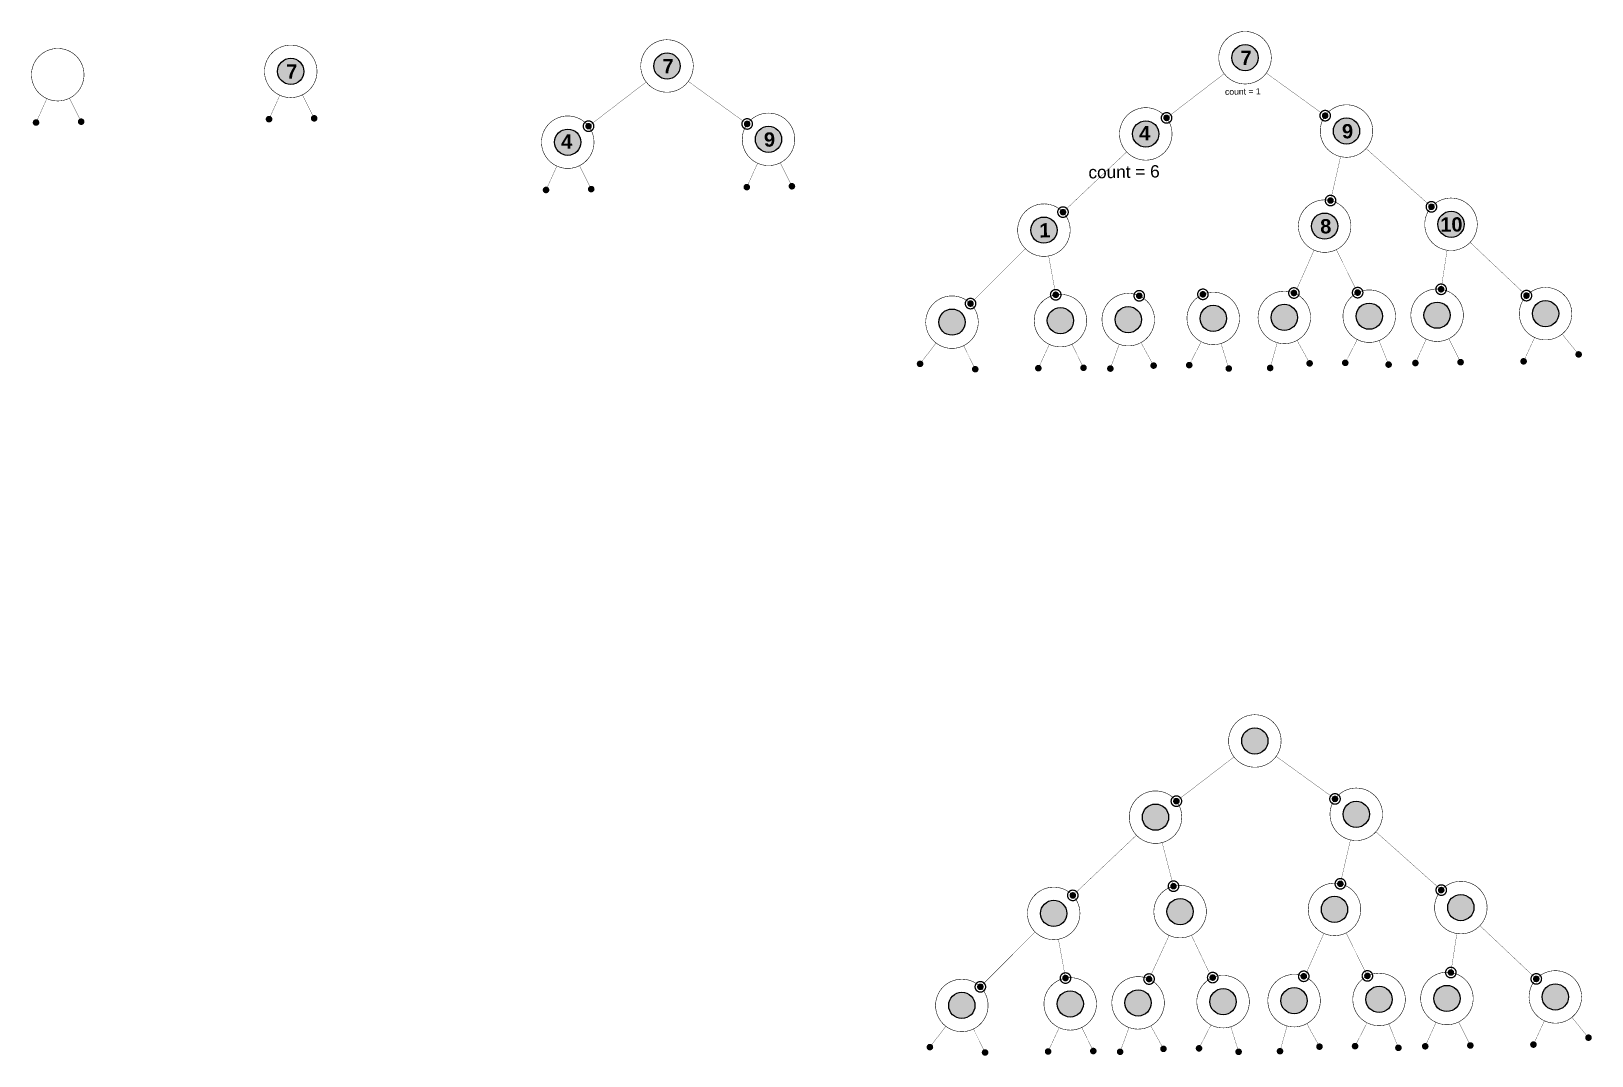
# Model space of a CAD drawing. Header units: millimetres. Extents: x -1100 to 21196, y 133430 to 144863.
# Drawn here: x 2426 to 5398, y 135724 to 137676 of the extents above; entities that cross this region are included whole.
import ezdxf

# ---------------------------------------------------------------- set-up
doc = ezdxf.new("R2010")
doc.units = ezdxf.units.MM
doc.linetypes.add('HIDDEN2', pattern=[4.7625, 3.175, -1.5875])
doc.styles.get("Standard").update_dxf_attribs({"font": 'arial.ttf'})

msp = doc.modelspace()

# ---------------------------------------------------------------- texts
at = {"color": 18, "true_color": 0x000000, "char_height": 27.228, "width": 42.338, "attachment_point": 1, "rotation": 0.8215}
for s, insert in [('{\\fArial|b1|i0|c0|p34;7}', (4728.7, 137638.9)), ('{\\fArial|b1|i0|c0|p34;7}', (2911.7, 137612.9)), ('{\\fArial|b1|i0|c0|p34;7}', (3628.2, 137623.2)), ('{\\fArial|b1|i0|c0|p34;4}', (3435.1, 137479.7)), ('{\\fArial|b1|i0|c0|p34;9}', (3821.3, 137483.4)), ('{\\fArial|b1|i0|c0|p34;4}', (4535.6, 137495.5)), ('{\\fArial|b1|i0|c0|p34;9}', (4921.8, 137499.2)), ('{\\fArial|b1|i0|c0|p34;1}', (4345.7, 137310.4)), ('{\\fArial|b1|i0|c0|p34;8}', (4880.3, 137318.1)), ('{\\fArial|b1|i0|c0|p34;10}', (5108.9, 137321.3))]:
    msp.add_mtext(s, dxfattribs=dict(at, insert=insert))
at = {"attachment_point": 1, "rotation": 0.8215}
for s, insert, char_height, width in [('count = 1', (4699.2, 137566.7), 11.72, 770.255), ('count = 6', (4439.1, 137419.2), 23.44, 1540.511)]:
    msp.add_mtext(s, dxfattribs=dict(at, insert=insert, char_height=char_height, width=width))

# ---------------------------------------------------------------- blocks, each defined once
blk = doc.blocks.new('fgsdfg')
at = {"color": 152, "true_color": 0x2776bb, "const_width": 50}
for points in [[(200, 0, 1), (-200, 0)], [(200, 0, -1), (-200, 0)]]:
    blk.add_lwpolyline(points, format="xyb", dxfattribs=at)
blk = doc.blocks.new('tghfgh')
at = {"true_color": 0xf8991e}
h = blk.add_hatch(color=30, dxfattribs=at)
h.dxf.hatch_style = 1
h.paths.add_polyline_path([(-100, 0, 1), (100, 0, 1)])
at = {"color": 30, "true_color": 0xf8991e, "const_width": 50}
for points in [[(100, 0, 1), (-100, 0)], [(100, 0, -1), (-100, 0)]]:
    blk.add_lwpolyline(points, format="xyb", dxfattribs=at)

# ---------------------------------------------------------------- hatches: boundary and pattern name
at = {"true_color": 0xddb3d4}
h = msp.add_hatch(color=254, dxfattribs=at)
h.dxf.hatch_style = 1
h.paths.add_polyline_path([(3611.9, 137610, 1), (3661.9, 137610, 1)])
h = msp.add_hatch(color=254, dxfattribs=at)
h.dxf.hatch_style = 1
h.paths.add_polyline_path([(3611.9, 137610, 1), (3661.9, 137610, 1)])
h = msp.add_hatch(color=254, dxfattribs=at)
h.dxf.hatch_style = 1
h.paths.add_polyline_path([(4712.4, 137625.8, 1), (4762.4, 137625.8, 1)])
h = msp.add_hatch(color=254, dxfattribs=at)
h.dxf.hatch_style = 1
h.paths.add_polyline_path([(4712.4, 137625.8, 1), (4762.4, 137625.8, 1)])
h = msp.add_hatch(color=254, dxfattribs=at)
h.dxf.hatch_style = 1
h.paths.add_polyline_path([(2895.5, 137599.8, 1), (2945.5, 137599.8, 1)])
h = msp.add_hatch(color=254, dxfattribs=at)
h.dxf.hatch_style = 1
h.paths.add_polyline_path([(2895.5, 137599.8, 1), (2945.5, 137599.8, 1)])
h = msp.add_hatch(color=254, dxfattribs=at)
h.dxf.hatch_style = 1
h.paths.add_polyline_path([(4905.6, 137486.1, 1), (4955.6, 137486.1, 1)])
h = msp.add_hatch(color=254, dxfattribs=at)
h.dxf.hatch_style = 1
h.paths.add_polyline_path([(3422.9, 137464.8, 1), (3472.9, 137464.8, 1)])
h = msp.add_hatch(color=254, dxfattribs=at)
h.dxf.hatch_style = 1
h.paths.add_polyline_path([(3805.1, 137470.3, 1), (3855.1, 137470.3, 1)])
h = msp.add_hatch(color=254, dxfattribs=at)
h.dxf.hatch_style = 1
h.paths.add_polyline_path([(4523.4, 137480.6, 1), (4573.4, 137480.6, 1)])
h = msp.add_hatch(color=254, dxfattribs=at)
h.dxf.hatch_style = 1
h.paths.add_polyline_path([(4864, 137304.9, 1), (4914, 137304.9, 1)])
h = msp.add_hatch(color=254, dxfattribs=at)
h.dxf.hatch_style = 1
h.paths.add_polyline_path([(5104.6, 137308.4, 1), (5154.6, 137308.4, 1)])
h = msp.add_hatch(color=254, dxfattribs=at)
h.dxf.hatch_style = 1
h.paths.add_polyline_path([(4329.5, 137297.3, 1), (4379.5, 137297.3, 1)])
h = msp.add_hatch(color=254, dxfattribs=at)
h.dxf.hatch_style = 1
h.paths.add_polyline_path([(4490.1, 137126.8, 1), (4540.1, 137126.8, 1)])
h = msp.add_hatch(color=254, dxfattribs=at)
h.dxf.hatch_style = 1
h.paths.add_polyline_path([(4651.9, 137129.1, 1), (4701.9, 137129.1, 1)])
h = msp.add_hatch(color=254, dxfattribs=at)
h.dxf.hatch_style = 1
h.paths.add_polyline_path([(4787.2, 137131, 1), (4837.2, 137131, 1)])
h = msp.add_hatch(color=254, dxfattribs=at)
h.dxf.hatch_style = 1
h.paths.add_polyline_path([(4948.9, 137133.3, 1), (4998.9, 137133.3, 1)])
h = msp.add_hatch(color=254, dxfattribs=at)
h.dxf.hatch_style = 1
h.paths.add_polyline_path([(5078.1, 137135.2, 1), (5128.1, 137135.2, 1)])
h = msp.add_hatch(color=254, dxfattribs=at)
h.dxf.hatch_style = 1
h.paths.add_polyline_path([(5284.6, 137138.2, 1), (5334.6, 137138.2, 1)])
h = msp.add_hatch(color=254, dxfattribs=at)
h.dxf.hatch_style = 1
h.paths.add_polyline_path([(4154.5, 137122, 1), (4204.5, 137122, 1)])
h = msp.add_hatch(color=254, dxfattribs=at)
h.dxf.hatch_style = 1
h.paths.add_polyline_path([(4361, 137124.9, 1), (4411, 137124.9, 1)])
h = msp.add_hatch(color=254, dxfattribs=at)
h.dxf.hatch_style = 1
h.paths.add_polyline_path([(4731.1, 136324, 1), (4781.1, 136324, 1)])
h = msp.add_hatch(color=254, dxfattribs=at)
h.dxf.hatch_style = 1
h.paths.add_polyline_path([(4731.1, 136324, 1), (4781.1, 136324, 1)])
h = msp.add_hatch(color=254, dxfattribs=at)
h.dxf.hatch_style = 1
h.paths.add_polyline_path([(4542, 136178.8, 1), (4592, 136178.8, 1)])
h = msp.add_hatch(color=254, dxfattribs=at)
h.dxf.hatch_style = 1
h.paths.add_polyline_path([(4924.2, 136184.3, 1), (4974.2, 136184.3, 1)])
h = msp.add_hatch(color=254, dxfattribs=at)
h.dxf.hatch_style = 1
h.paths.add_polyline_path([(4588.8, 135998.9, 1), (4638.8, 135998.9, 1)])
h = msp.add_hatch(color=254, dxfattribs=at)
h.dxf.hatch_style = 1
h.paths.add_polyline_path([(4882.7, 136003.1, 1), (4932.7, 136003.1, 1)])
h = msp.add_hatch(color=254, dxfattribs=at)
h.dxf.hatch_style = 1
h.paths.add_polyline_path([(5123.3, 136006.6, 1), (5173.3, 136006.6, 1)])
h = msp.add_hatch(color=254, dxfattribs=at)
h.dxf.hatch_style = 1
h.paths.add_polyline_path([(4348.1, 135995.5, 1), (4398.1, 135995.5, 1)])
h = msp.add_hatch(color=254, dxfattribs=at)
h.dxf.hatch_style = 1
h.paths.add_polyline_path([(4173.2, 135820.2, 1), (4223.2, 135820.2, 1)])
h = msp.add_hatch(color=254, dxfattribs=at)
h.dxf.hatch_style = 1
h.paths.add_polyline_path([(4379.6, 135823.1, 1), (4429.6, 135823.1, 1)])
h = msp.add_hatch(color=254, dxfattribs=at)
h.dxf.hatch_style = 1
h.paths.add_polyline_path([(4508.8, 135825, 1), (4558.8, 135825, 1)])
h = msp.add_hatch(color=254, dxfattribs=at)
h.dxf.hatch_style = 1
h.paths.add_polyline_path([(4670.6, 135827.3, 1), (4720.6, 135827.3, 1)])
h = msp.add_hatch(color=254, dxfattribs=at)
h.dxf.hatch_style = 1
h.paths.add_polyline_path([(4805.8, 135829.2, 1), (4855.8, 135829.2, 1)])
h = msp.add_hatch(color=254, dxfattribs=at)
h.dxf.hatch_style = 1
h.paths.add_polyline_path([(4967.6, 135831.6, 1), (5017.6, 135831.6, 1)])
h = msp.add_hatch(color=254, dxfattribs=at)
h.dxf.hatch_style = 1
h.paths.add_polyline_path([(5096.8, 135833.4, 1), (5146.8, 135833.4, 1)])
h = msp.add_hatch(color=254, dxfattribs=at)
h.dxf.hatch_style = 1
h.paths.add_polyline_path([(5303.2, 135836.4, 1), (5353.2, 135836.4, 1)])

# ---------------------------------------------------------------- linework, layer by layer
for points in [[(3586.9, 137609.3, 1, 1, -1), (3686.9, 137610.8, 1, 1, 1)], [(4687.4, 137625.1, 1, 1, -1), (4787.4, 137626.5, 1, 1, 1)], [(2426.9, 137592.7, 1, 1, -1), (2526.9, 137594.1, 1, 1, 1)], [(2870.5, 137599.1, 1, 1, -1), (2970.5, 137600.5, 1, 1, 1)], [(4687.4, 137625.1, 1, 1, 1), (4787.4, 137626.5, 1, 1, -1)], [(2870.5, 137599.1, 1, 1, 1), (2970.5, 137600.5, 1, 1, -1)], [(3586.9, 137609.3, 1, 1, 1), (3686.9, 137610.8, 1, 1, -1)], [(2426.9, 137592.7, 1, 1, 1), (2526.9, 137594.1, 1, 1, -1)], [(4706.1, 136323.3, 1, 1, -1), (4806.1, 136324.7, 1, 1, 1)], [(4706.1, 136323.3, 1, 1, 1), (4806.1, 136324.7, 1, 1, -1)]]:
    msp.add_lwpolyline(points, format="xyseb", close=True)
at = {"color": 51, "true_color": 0xf7f281, "const_width": 0.5}
for points in [[(3597.3, 137579.6), (3487.5, 137495.3)], [(3677.4, 137580.7), (3789.5, 137499.6)], [(4697.8, 137595.4), (4588, 137511.1)], [(4777.9, 137596.5), (4890, 137515.4)], [(4967.9, 137452.8), (5092.3, 137341.7)], [(4512, 137446.3), (4390.8, 137331.6)], [(4919.4, 137437.4), (4900.2, 137353.7)], [(5166, 137274), (5273.2, 137172.5)], [(4319.1, 137261.9), (4214.8, 137157.3)], [(4363.5, 137248.1), (4377, 137174.1)], [(4868.8, 137259.2), (4832.4, 137176.8)], [(4911.2, 137260.1), (4951.8, 137178.2)], [(5122.1, 137259), (5110.7, 137184.6)], [(4716.4, 136293.6), (4606.7, 136209.3)], [(4796.6, 136294.7), (4908.7, 136213.6)], [(4530.7, 136144.5), (4409.5, 136029.8)], [(4986.5, 136151), (5111, 136039.9)], [(4579.6, 136130.4), (4601.2, 136047.3)], [(4938.1, 136135.6), (4918.9, 136051.9)], [(5184.6, 135972.2), (5291.9, 135870.7)], [(4337.8, 135960.1), (4233.5, 135855.6)], [(4382.1, 135946.3), (4395.6, 135872.3)], [(4592.9, 135953.5), (4554.7, 135870.4)], [(4635.3, 135953.8), (4674.1, 135872.4)], [(4887.5, 135957.4), (4851, 135875)], [(4929.9, 135958.3), (4970.4, 135876.4)], [(5140.7, 135957.2), (5129.3, 135882.8)]]:
    msp.add_lwpolyline(points, dxfattribs=at)
at = {"color": 51, "linetype": 'HIDDEN2', "ltscale": 50, "true_color": 0xf7f281, "const_width": 0.5}
for points in [[(2456.2, 137547.9), (2435.6, 137502.3)], [(2499.2, 137548.7), (2521.6, 137503.9)], [(2899.8, 137554.2), (2879.2, 137508.7)], [(2942.8, 137555), (2965.2, 137510.3)], [(3427.2, 137419.3), (3406.6, 137373.8)], [(3470.2, 137420.1), (3492.6, 137375.4)], [(3809.4, 137424.8), (3788.8, 137379.2)], [(3852.4, 137425.6), (3874.7, 137380.9)], [(5288.7, 137092.7), (5267.8, 137047.3)], [(5341.1, 137099.3), (5372.6, 137060.5)], [(4149.1, 137082.2), (4118.7, 137042.5)], [(4201.7, 137077.1), (4223.8, 137032.3)], [(4364.9, 137079.6), (4343.9, 137034.2)], [(4407.9, 137080), (4429.9, 137035)], [(4497.9, 137079.8), (4481, 137033.5)], [(4539.3, 137083), (4563.4, 137039.2)], [(4654, 137084.7), (4631, 137040.2)], [(4691.7, 137081.3), (4706.5, 137033.6)], [(4798.7, 137082.9), (4785.3, 137034.7)], [(4836.4, 137087.3), (4860.6, 137043.5)], [(4951.1, 137088.9), (4928.2, 137044.4)], [(4992.5, 137086.9), (5010.8, 137041.1)], [(5082.4, 137089.7), (5061.8, 137044.1)], [(5125.4, 137090.5), (5147.8, 137045.7)], [(4855, 135785.5), (4879.2, 135741.7)], [(4969.7, 135787.1), (4946.9, 135742.6)], [(5011.2, 135785.1), (5029.4, 135739.4)], [(5101.1, 135787.9), (5080.5, 135742.3)], [(5144.1, 135788.7), (5166.4, 135743.9)], [(5307.4, 135790.9), (5286.5, 135745.5)], [(5359.7, 135797.5), (5391.3, 135758.7)], [(4167.8, 135780.5), (4137.4, 135740.7)], [(4220.3, 135775.3), (4242.5, 135730.5)], [(4383.6, 135777.8), (4362.5, 135732.4)], [(4426.6, 135778.2), (4448.5, 135733.3)], [(4516.6, 135778), (4499.6, 135731.8)], [(4557.9, 135781.2), (4582.1, 135737.4)], [(4672.6, 135782.9), (4649.7, 135738.4)], [(4710.4, 135779.5), (4725.2, 135731.8)], [(4817.4, 135781.1), (4804, 135732.9)]]:
    msp.add_lwpolyline(points, dxfattribs=at)
at = {"const_width": 1}
for points in [[(3497.9, 137465.6, 1), (3397.9, 137464.1)], [(3780.1, 137469.6, -1), (3880.1, 137471)], [(4598.4, 137481.3, 1), (4498.4, 137479.9)], [(4880.6, 137485.4, -1), (4980.6, 137486.8)], [(4598.4, 137481.3, -1), (4498.4, 137479.9)], [(4880.6, 137485.4, 1), (4980.6, 137486.8)], [(3497.9, 137465.6, -1), (3397.9, 137464.1)], [(3780.1, 137469.6, 1), (3880.1, 137471)], [(4404.5, 137298, 1), (4304.5, 137296.6)], [(4839, 137304.2, -1), (4939, 137305.7)], [(5079.6, 137307.7, -1), (5179.6, 137309.1)], [(4839, 137304.2, 1), (4939, 137305.7)], [(5079.6, 137307.7, 1), (5179.6, 137309.1)], [(4404.5, 137298, -1), (4304.5, 137296.6)], [(4762.2, 137130.3, -1), (4862.2, 137131.7)], [(4923.9, 137132.6, -1), (5023.9, 137134.1)], [(5053.1, 137134.5, -1), (5153.1, 137135.9)], [(5259.6, 137137.4, -1), (5359.6, 137138.9)], [(4229.5, 137122.7, 1), (4129.5, 137121.2)], [(4436, 137125.6, 1), (4336, 137124.2)], [(4565.1, 137127.5, 1), (4465.1, 137126)], [(4726.9, 137129.8, 1), (4626.9, 137128.4)], [(4229.5, 137122.7, -1), (4129.5, 137121.2)], [(4436, 137125.6, -1), (4336, 137124.2)], [(4565.1, 137127.5, -1), (4465.1, 137126)], [(4726.9, 137129.8, -1), (4626.9, 137128.4)], [(4762.2, 137130.3, 1), (4862.2, 137131.7)], [(4923.9, 137132.6, 1), (5023.9, 137134.1)], [(5053.1, 137134.5, 1), (5153.1, 137135.9)], [(5259.6, 137137.4, 1), (5359.6, 137138.9)], [(4899.2, 136183.6, -1), (4999.2, 136185)], [(4617, 136179.6, 1), (4517, 136178.1)], [(4617, 136179.6, -1), (4517, 136178.1)], [(4899.2, 136183.6, 1), (4999.2, 136185)], [(4857.7, 136002.4, -1), (4957.7, 136003.9)], [(5098.3, 136005.9, -1), (5198.3, 136007.3)], [(4423.1, 135996.2, 1), (4323.1, 135994.8)], [(4663.8, 135999.7, 1), (4563.8, 135998.2)], [(4423.1, 135996.2, -1), (4323.1, 135994.8)], [(4663.8, 135999.7, -1), (4563.8, 135998.2)], [(4857.7, 136002.4, 1), (4957.7, 136003.9)], [(5098.3, 136005.9, 1), (5198.3, 136007.3)], [(4583.8, 135825.7, 1), (4483.8, 135824.3)], [(4745.6, 135828, 1), (4645.6, 135826.6)], [(4780.8, 135828.5, -1), (4880.8, 135829.9)], [(4942.6, 135830.8, -1), (5042.6, 135832.3)], [(5071.8, 135832.7, -1), (5171.8, 135834.1)], [(5278.2, 135835.6, -1), (5378.2, 135837.1)], [(4248.2, 135820.9, 1), (4148.2, 135819.4)], [(4454.6, 135823.8, 1), (4354.6, 135822.4)], [(4248.2, 135820.9, -1), (4148.2, 135819.4)], [(4454.6, 135823.8, -1), (4354.6, 135822.4)], [(4583.8, 135825.7, -1), (4483.8, 135824.3)], [(4745.6, 135828, -1), (4645.6, 135826.6)], [(4780.8, 135828.5, 1), (4880.8, 135829.9)], [(4942.6, 135830.8, 1), (5042.6, 135832.3)], [(5071.8, 135832.7, 1), (5171.8, 135834.1)], [(5278.2, 135835.6, 1), (5378.2, 135837.1)]]:
    msp.add_lwpolyline(points, format="xyb", dxfattribs=at)
at = {"color": 254, "true_color": 0xddb3d4}
for centre in [(3636.9, 137610), (3636.9, 137610), (4737.4, 137625.8), (4737.4, 137625.8), (2920.5, 137599.8), (2920.5, 137599.8), (4930.6, 137486.1), (3447.9, 137464.8), (3830.1, 137470.3), (4548.4, 137480.6), (4889, 137304.9), (5129.6, 137308.4), (4354.5, 137297.3), (4515.1, 137126.8), (4676.9, 137129.1), (4812.2, 137131), (4973.9, 137133.3), (5103.1, 137135.2), (5309.6, 137138.2), (4179.5, 137122), (4386, 137124.9), (4756.1, 136324), (4756.1, 136324), (4567, 136178.8), (4949.2, 136184.3), (4613.8, 135998.9), (4907.7, 136003.1), (5148.3, 136006.6), (4373.1, 135995.5), (4198.2, 135820.2), (4404.6, 135823.1), (4533.8, 135825), (4695.6, 135827.3), (4830.8, 135829.2), (4992.6, 135831.6), (5121.8, 135833.4), (5328.2, 135836.4)]:
    msp.add_circle(centre, 25, dxfattribs=at)

# ---------------------------------------------------------------- block references
for p, xscale, yscale, zscale, rotation in [((2435.6, 137502.3), -0.05000514043477499, 0.050005140434775, 0.050005140434775, 0.8215499083344914), ((2521.6, 137503.9), -0.05000514043477499, 0.050005140434775, 0.050005140434775, 0.8215499083344914), ((2879.2, 137508.7), -0.05000514043477499, 0.050005140434775, 0.050005140434775, 0.8215499083344914), ((2965.2, 137510.3), -0.05000514043477499, 0.050005140434775, 0.050005140434775, 0.8215499083344914), ((4588, 137511.1), 0.05000514043477499, 0.05000514043477499, 0.05000514043477499, 0.8215499083344672), ((4890, 137515.4), -0.05000514043477499, 0.050005140434775, 0.050005140434775, 0.8215499083344914), ((3487.5, 137495.3), 0.05000514043477499, 0.05000514043477499, 0.05000514043477499, 0.8215499083344672), ((3789.5, 137499.6), -0.05000514043477499, 0.050005140434775, 0.050005140434775, 0.8215499083344914), ((3406.6, 137373.8), -0.05000514043477499, 0.050005140434775, 0.050005140434775, 0.8215499083344914), ((3492.6, 137375.4), -0.05000514043477499, 0.050005140434775, 0.050005140434775, 0.8215499083344914), ((3788.8, 137379.2), -0.05000514043477499, 0.050005140434775, 0.050005140434775, 0.8215499083344914), ((3874.7, 137380.9), -0.05000514043477499, 0.050005140434775, 0.050005140434775, 0.8215499083344914), ((4900.2, 137353.7), -0.05000514043477499, 0.050005140434775, 0.050005140434775, 0.8215499083344914), ((4390.8, 137331.6), 0.05000514043477499, 0.05000514043477499, 0.05000514043477499, 0.8215499083344672), ((5092.3, 137341.7), -0.05000514043477499, 0.050005140434775, 0.050005140434775, 0.8215499083344914), ((4657.2, 137175), 0.05000514043477499, 0.05000514043477499, 0.05000514043477499, 0.8215499083344672), ((4830.5, 137177.5), -0.05000514043477499, 0.050005140434775, 0.050005140434775, 0.8215499083344914), ((4951.8, 137178.2), -0.05000514043477499, 0.050005140434775, 0.050005140434775, 0.8215499083344914), ((5110.7, 137184.6), -0.05000514043477499, 0.050005140434775, 0.050005140434775, 0.8215499083344914), ((4214.8, 137157.3), 0.05000514043477499, 0.05000514043477499, 0.05000514043477499, 0.8215499083344672), ((4377, 137174.1), 0.05000514043477499, 0.05000514043477499, 0.05000514043477499, 0.8215499083344672), ((4536, 137172.2), 0.05000514043477499, 0.05000514043477499, 0.05000514043477499, 0.8215499083344672), ((5273.2, 137172.5), -0.05000514043477499, 0.050005140434775, 0.050005140434775, 0.8215499083344914), ((5372.6, 137060.5), -0.05000514043477499, 0.050005140434775, 0.050005140434775, 0.8215499083344914), ((4118.7, 137042.5), 0.05000514043477499, 0.05000514043477499, 0.05000514043477499, 0.8215499083344672), ((4223.8, 137032.3), 0.05000514043477499, 0.05000514043477499, 0.05000514043477499, 0.8215499083344672), ((4343.9, 137034.2), 0.05000514043477499, 0.05000514043477499, 0.05000514043477499, 0.8215499083344672), ((4429.9, 137035), 0.05000514043477499, 0.05000514043477499, 0.05000514043477499, 0.8215499083344672), ((4481, 137033.5), 0.05000514043477499, 0.05000514043477499, 0.05000514043477499, 0.8215499083344672), ((4563.4, 137039.2), 0.05000514043477499, 0.05000514043477499, 0.05000514043477499, 0.8215499083344672), ((4631.2, 137040.1), 0.05000514043477499, 0.05000514043477499, 0.05000514043477499, 0.8215499083344672), ((4706.5, 137033.6), 0.05000514043477499, 0.05000514043477499, 0.05000514043477499, 0.8215499083344672), ((4785.3, 137034.7), -0.05000514043477499, 0.050005140434775, 0.050005140434775, 0.8215499083344914), ((4860.4, 137043.4), -0.05000514043477499, 0.050005140434775, 0.050005140434775, 0.8215499083344914), ((4928.2, 137044.4), -0.05000514043477499, 0.050005140434775, 0.050005140434775, 0.8215499083344914), ((5010.8, 137041.1), -0.05000514043477499, 0.050005140434775, 0.050005140434775, 0.8215499083344914), ((5061.8, 137044.1), -0.05000514043477499, 0.050005140434775, 0.050005140434775, 0.8215499083344914), ((5147.8, 137045.7), -0.05000514043477499, 0.050005140434775, 0.050005140434775, 0.8215499083344914), ((5267.8, 137047.3), -0.05000514043477499, 0.050005140434775, 0.050005140434775, 0.8215499083344914), ((4606.7, 136209.3), 0.05000514043477499, 0.05000514043477499, 0.05000514043477499, 0.8215499083344672), ((4908.7, 136213.6), -0.05000514043477499, 0.050005140434775, 0.050005140434775, 0.8215499083344914), ((4601.2, 136047.3), 0.05000514043477499, 0.05000514043477499, 0.05000514043477499, 0.8215499083344672), ((4918.9, 136051.9), -0.05000514043477499, 0.050005140434775, 0.050005140434775, 0.8215499083344914), ((4409.5, 136029.8), 0.05000514043477499, 0.05000514043477499, 0.05000514043477499, 0.8215499083344672), ((5111, 136039.9), -0.05000514043477499, 0.050005140434775, 0.050005140434775, 0.8215499083344914), ((4395.6, 135872.3), 0.05000514043477499, 0.05000514043477499, 0.05000514043477499, 0.8215499083344672), ((4554.7, 135870.4), 0.05000514043477499, 0.05000514043477499, 0.05000514043477499, 0.8215499083344672), ((4675.9, 135873.2), 0.05000514043477499, 0.05000514043477499, 0.05000514043477499, 0.8215499083344672), ((4849.2, 135875.7), -0.05000514043477499, 0.050005140434775, 0.050005140434775, 0.8215499083344914), ((4970.4, 135876.4), -0.05000514043477499, 0.050005140434775, 0.050005140434775, 0.8215499083344914), ((5129.3, 135882.8), -0.05000514043477499, 0.050005140434775, 0.050005140434775, 0.8215499083344914), ((5291.9, 135870.7), -0.05000514043477499, 0.050005140434775, 0.050005140434775, 0.8215499083344914), ((4233.5, 135855.6), 0.05000514043477499, 0.05000514043477499, 0.05000514043477499, 0.8215499083344672), ((5391.3, 135758.7), -0.05000514043477499, 0.050005140434775, 0.050005140434775, 0.8215499083344914), ((4137.4, 135740.7), 0.05000514043477499, 0.05000514043477499, 0.05000514043477499, 0.8215499083344672), ((4242.5, 135730.5), 0.05000514043477499, 0.05000514043477499, 0.05000514043477499, 0.8215499083344672), ((4362.5, 135732.4), 0.05000514043477499, 0.05000514043477499, 0.05000514043477499, 0.8215499083344672), ((4448.5, 135733.3), 0.05000514043477499, 0.05000514043477499, 0.05000514043477499, 0.8215499083344672), ((4499.6, 135731.8), 0.05000514043477499, 0.05000514043477499, 0.05000514043477499, 0.8215499083344672), ((4582.1, 135737.4), 0.05000514043477499, 0.05000514043477499, 0.05000514043477499, 0.8215499083344672), ((4649.8, 135738.4), 0.05000514043477499, 0.05000514043477499, 0.05000514043477499, 0.8215499083344672), ((4725.2, 135731.8), 0.05000514043477499, 0.05000514043477499, 0.05000514043477499, 0.8215499083344672), ((4804, 135732.9), -0.05000514043477499, 0.050005140434775, 0.050005140434775, 0.8215499083344914), ((4879.1, 135741.6), -0.05000514043477499, 0.050005140434775, 0.050005140434775, 0.8215499083344914), ((4946.9, 135742.6), -0.05000514043477499, 0.050005140434775, 0.050005140434775, 0.8215499083344914), ((5029.4, 135739.4), -0.05000514043477499, 0.050005140434775, 0.050005140434775, 0.8215499083344914), ((5080.5, 135742.3), -0.05000514043477499, 0.050005140434775, 0.050005140434775, 0.8215499083344914), ((5166.4, 135743.9), -0.05000514043477499, 0.050005140434775, 0.050005140434775, 0.8215499083344914), ((5286.5, 135745.5), -0.05000514043477499, 0.050005140434775, 0.050005140434775, 0.8215499083344914)]:
    msp.add_blockref('tghfgh', p, dxfattribs=dict(xscale=xscale, yscale=yscale, zscale=zscale, rotation=rotation))
at = {"color": 30, "true_color": 0xf8991e}
for p, xscale, yscale, zscale, rotation in [((3789.5, 137499.6), -0.05000514043477499, 0.050005140434775, 0.050005140434775, 0.8215499083344914), ((4588, 137511.1), 0.05000514043477499, 0.05000514043477499, 0.05000514043477499, 0.8215499083344672), ((4890, 137515.4), -0.05000514043477499, 0.050005140434775, 0.050005140434775, 0.8215499083344914), ((3487.5, 137495.3), 0.05000514043477499, 0.05000514043477499, 0.05000514043477499, 0.8215499083344672), ((4900.2, 137353.7), -0.05000514043477499, 0.050005140434775, 0.050005140434775, 0.8215499083344914), ((4390.8, 137331.6), 0.05000514043477499, 0.05000514043477499, 0.05000514043477499, 0.8215499083344672), ((5092.3, 137341.7), -0.05000514043477499, 0.050005140434775, 0.050005140434775, 0.8215499083344914), ((4377, 137174.1), 0.05000514043477499, 0.05000514043477499, 0.05000514043477499, 0.8215499083344672), ((4536, 137172.2), 0.05000514043477499, 0.05000514043477499, 0.05000514043477499, 0.8215499083344672), ((4657.2, 137175), 0.05000514043477499, 0.05000514043477499, 0.05000514043477499, 0.8215499083344672), ((4830.5, 137177.5), -0.05000514043477499, 0.050005140434775, 0.050005140434775, 0.8215499083344914), ((4951.8, 137178.2), -0.05000514043477499, 0.050005140434775, 0.050005140434775, 0.8215499083344914), ((5110.7, 137184.6), -0.05000514043477499, 0.050005140434775, 0.050005140434775, 0.8215499083344914), ((5273.2, 137172.5), -0.05000514043477499, 0.050005140434775, 0.050005140434775, 0.8215499083344914), ((4214.8, 137157.3), 0.05000514043477499, 0.05000514043477499, 0.05000514043477499, 0.8215499083344672), ((4606.7, 136209.3), 0.05000514043477499, 0.05000514043477499, 0.05000514043477499, 0.8215499083344672), ((4908.7, 136213.6), -0.05000514043477499, 0.050005140434775, 0.050005140434775, 0.8215499083344914), ((4601.2, 136047.3), 0.05000514043477499, 0.05000514043477499, 0.05000514043477499, 0.8215499083344672), ((4918.9, 136051.9), -0.05000514043477499, 0.050005140434775, 0.050005140434775, 0.8215499083344914), ((4409.5, 136029.8), 0.05000514043477499, 0.05000514043477499, 0.05000514043477499, 0.8215499083344672), ((5111, 136039.9), -0.05000514043477499, 0.050005140434775, 0.050005140434775, 0.8215499083344914), ((4395.6, 135872.3), 0.05000514043477499, 0.05000514043477499, 0.05000514043477499, 0.8215499083344672), ((4554.7, 135870.4), 0.05000514043477499, 0.05000514043477499, 0.05000514043477499, 0.8215499083344672), ((4675.9, 135873.2), 0.05000514043477499, 0.05000514043477499, 0.05000514043477499, 0.8215499083344672), ((4849.2, 135875.7), -0.05000514043477499, 0.050005140434775, 0.050005140434775, 0.8215499083344914), ((4970.4, 135876.4), -0.05000514043477499, 0.050005140434775, 0.050005140434775, 0.8215499083344914), ((5129.3, 135882.8), -0.05000514043477499, 0.050005140434775, 0.050005140434775, 0.8215499083344914), ((5291.9, 135870.7), -0.05000514043477499, 0.050005140434775, 0.050005140434775, 0.8215499083344914), ((4233.5, 135855.6), 0.05000514043477499, 0.05000514043477499, 0.05000514043477499, 0.8215499083344672)]:
    msp.add_blockref('fgsdfg', p, dxfattribs=dict(at, xscale=xscale, yscale=yscale, zscale=zscale, rotation=rotation))

msp.set_redraw_order([(e.dxf.handle, doc.entitydb.next_handle()) for e in msp.query("TEXT MTEXT ATTDEF DIMENSION ARC_DIMENSION")])  # texts and dimensions are drawn at this point

doc.saveas('drawing.dxf')
